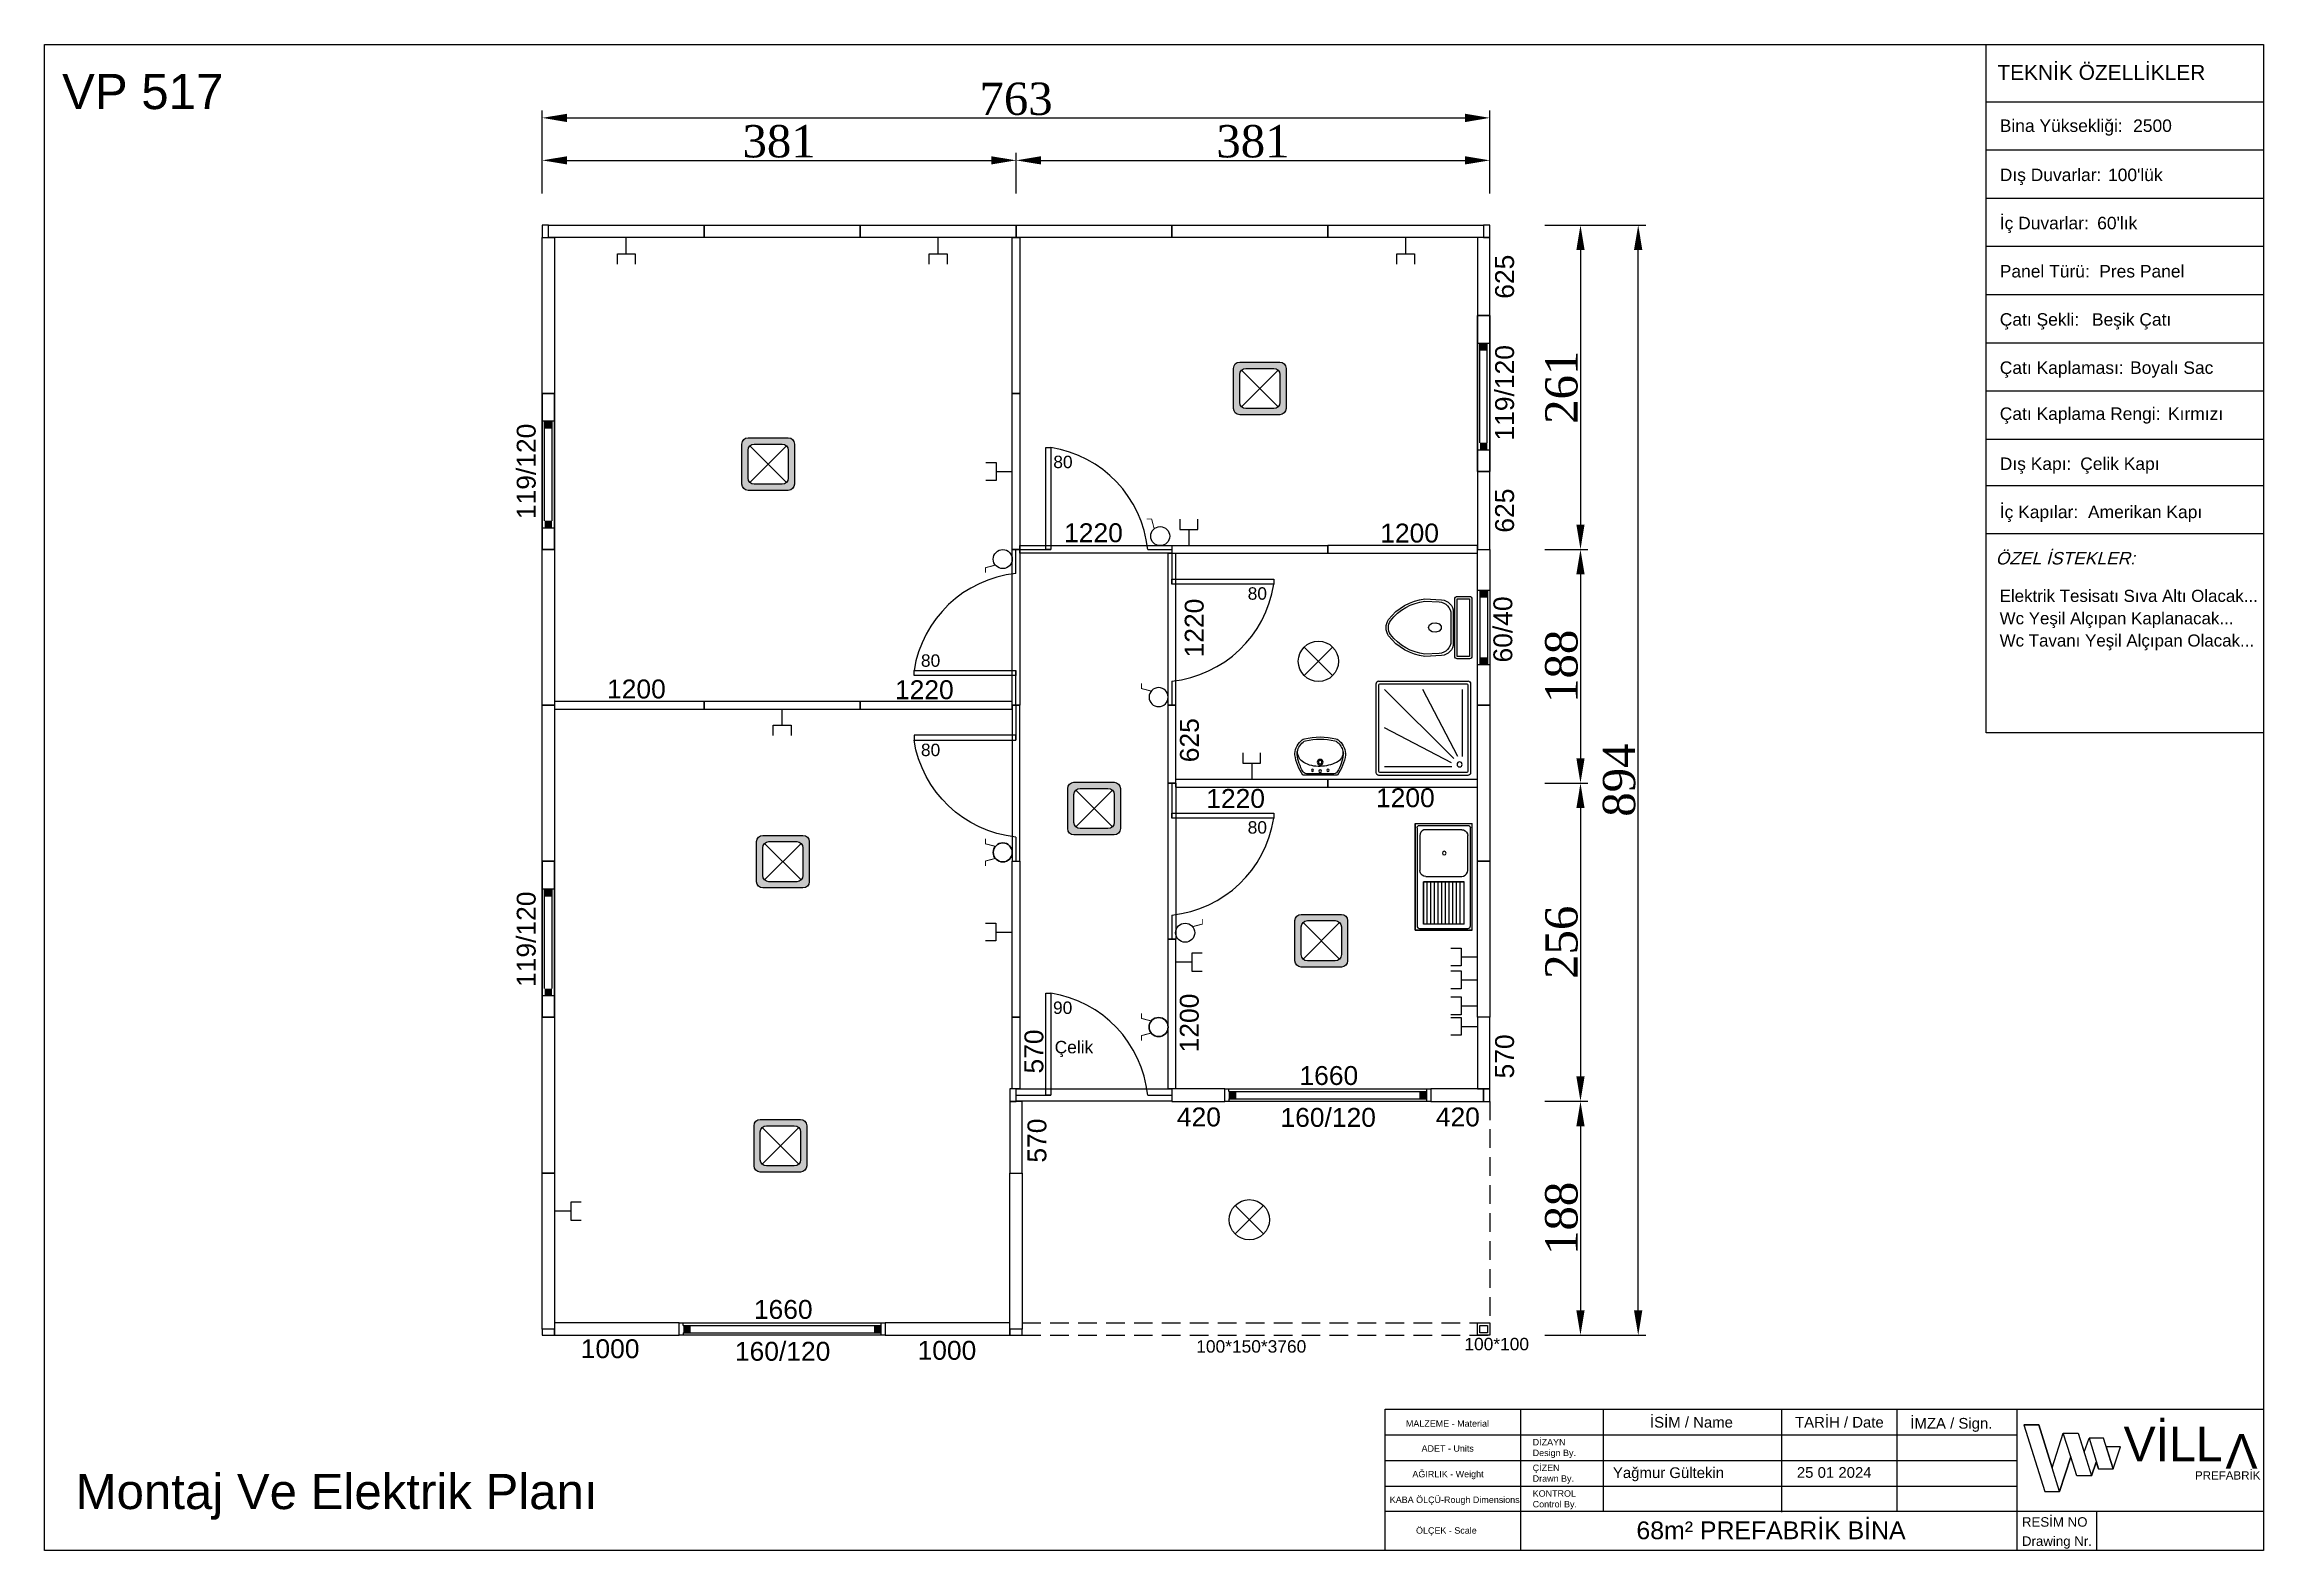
# Model space of a CAD drawing. Header units: millimetres. Extents: x 204298 to 220821, y -217696 to -203281.
# Drawn here: x 208136 to 209923, y -204591 to -203379 of the extents above; entities that cross this region are included whole.
import ezdxf
from ezdxf.enums import TextEntityAlignment as Align

# ---------------------------------------------------------------- set-up
doc = ezdxf.new("R2010")
doc.units = ezdxf.units.MM
doc.header["$MEASUREMENT"] = 0
doc.linetypes.add('DASHED', pattern=[0.75, 0.5, -0.25])
for name, color, linetype in [('1', 250, 'Continuous'), ('Block1', 255, 'Continuous'), ('DUVAR', 7, 'Continuous'), ('KAPI-PEN', 3, 'Continuous'), ('OLCU', 2, 'Continuous'), ('PANO', 11, 'Continuous'), ('TEFRIS', 4, 'Continuous')]:
    doc.layers.add(name, color=color, linetype=linetype)
doc.styles.add('133', font='times.ttf')
doc.styles.get("Standard").update_dxf_attribs({"font": 'arial.ttf'})
doc.styles.add('YZ', font='arial.ttf', dxfattribs={"oblique": 15})
doc.dimstyles.new('MAKAS', dxfattribs={"dimscale": 20, "dimtxt": 1.3, "dimasz": 1, "dimexe": 0.3, "dimexo": 0.3, "dimgap": 0.1, "dimtad": 1, "dimrnd": 1, "dimzin": 12, "dimdsep": 46, "dimlunit": 6, "dimtxsty": '133', "dimcen": 0.8, "dimdle": 0.0005, "dimclrd": 4, "dimclre": 6, "dimclrt": 2, "dimazin": 3, "dimtfac": 1, "dimtmove": 0, "dimatfit": 2, "dimldrblk": 'DOTSMALL', "dimfxl": 0, "dimtolj": 1, "dimtzin": 0, "dimarcsym": 0})

msp = doc.modelspace()

# ---------------------------------------------------------------- texts
at = {"linetype": 'Continuous', "lineweight": 25}
for s, height, p in [('VP 517', 28.3356, (208150.207, -203431.157)), ('Montaj Ve Elektrik Planı', 28.33561, (208161.147, -204557.871))]:
    msp.add_text(s, height=height, dxfattribs=at).set_placement(p)
at = {"attachment_point": 1}
for s, insert, char_height in [('{\\f@Arial Unicode MS|b0|i0|c162|p34;VİLL}', (209809.989, -204491.634), 27.72), ('{\\f@Arial Unicode MS|b0|i0|c162|p34;PREFABRİK}', (209867.451, -204527.437), 6.6528)]:
    msp.add_mtext_dynamic_manual_height_columns(s, width=1137.80697, gutter_width=12.5, heights=[297.917], dxfattribs=dict(at, insert=insert, char_height=char_height))
at = {"insert": (209917.825, -204525.285), "char_height": 27.72, "attachment_point": 1, "rotation": 180}
msp.add_mtext_dynamic_manual_height_columns('{\\f@Arial Unicode MS|b0|i0|c162|p34;V}', width=1137.80697, gutter_width=12.5, heights=[297.917], dxfattribs=at)
at = {"layer": '1', "color": 4, "lineweight": 25}
msp.add_text('TEKNİK ÖZELLİKLER', height=12.0454, dxfattribs=at).set_placement((209708.351, -203407.613))
at = {"layer": '1', "color": 0, "lineweight": 25}
for s, height, p in [('Bina Yüksekliği:', 10.03784, (209710.289, -203449.511)), ('2500', 10.0378, (209817.648, -203449.511)), ('Dış Duvarlar:  ', 10.03784, (209710.289, -203489.074)), ('Dış Duvarlar:  ', 10.03784, (209710.289, -203489.074)), ("100'lük ", 10.0378, (209797.432, -203489.074)), ('İç Duvarlar:  ', 10.03784, (209710.289, -203527.87)), ("60'lık", 10.0378, (209788.718, -203527.87)), ('Panel Türü: ', 10.03784, (209710.289, -203566.666)), ('Pres Panel', 10.0378, (209790.367, -203566.666)), ('Çatı Şekli:  ', 10.03784, (209710.289, -203605.461)), ('Beşik Çatı', 10.0378, (209784.479, -203605.461)), ('Çatı Kaplaması:  ', 10.03784, (209710.289, -203644.257)), ('Boyalı Sac', 10.0378, (209815.212, -203644.257)), ('Çatı Kaplama Rengi:  ', 10.03784, (209710.289, -203681.28)), ('Kırmızı', 10.0378, (209845.749, -203681.28)), ('Dış Kapı:  ', 10.03784, (209710.289, -203721.555)), ('Çelik Kapı', 10.0378, (209775.05, -203721.555)), ('İç Kapılar:  ', 10.03784, (209710.289, -203760.351)), ('Amerikan Kapı', 10.03784, (209781.322, -203760.351)), ('1220', 15.2174, (208956.97, -203779.725)), ('1200', 15.2174, (209211.48, -203779.97)), ('Elektrik Tesisatı Sıva Altı Olacak...', 9.7367, (209710.19, -203827.767)), ('Wc Yeşil Alçıpan Kaplanacak...', 9.7367, (209710.19, -203845.797)), ('Wc Tavanı Yeşil Alçıpan Olacak...', 9.7367, (209710.19, -203863.687)), ('1200', 15.2174, (208588.98, -203905.47)), ('1220', 15.2174, (208820.797, -203906.046)), ('1220', 15.2174, (209071.399, -203993.555)), ('1200', 15.2174, (209208.081, -203992.979)), ('1660', 15.2174, (209146.441, -204216.542)), ('420', 15.2174, (209047.743, -204249.909)), ('160/120', 15.2174, (209131.166, -204250.234)), ('420', 15.2174, (209256.243, -204249.909)), ('1660', 15.2174, (208707.191, -204404.792)), ('1000', 15.2174, (208567.809, -204436.404)), ('160/120', 15.2174, (208691.916, -204438.484)), ('1000', 15.2174, (208838.974, -204437.719)), ('MALZEME - Material', 5.16141, (209232.136, -204491.576)), ('İSİM / Name', 8.60235, (209428.675, -204492.272)), ('TARİH / Date', 8.60235, (209545.421, -204492.264)), ('İMZA / Sign.', 8.60235, (209638.239, -204493.132)), ('ADET - Units', 5.16141, (209244.765, -204511.643)), ('DİZAYN', 5.1614, (209334.227, -204506.612)), ('AĞIRLIK - Weight', 5.16141, (209237.387, -204532.289)), ('ÇİZEN', 5.1614, (209334.227, -204527.258)), ('Design By.', 5.1614, (209334.227, -204515.215)), ('Yağmur Gültekin', 8.60235, (209398.828, -204532.885)), ('Drawn By.', 5.1614, (209334.227, -204535.86)), ('KONTROL', 5.1614, (209334.227, -204547.904)), ('KABA ÖLÇÜ-Rough Dimensions', 5.16141, (209219.153, -204552.935)), ('Control By.', 5.16141, (209334.227, -204556.506)), ('RESİM NO', 7.6465, (209728.118, -204572.061)), ('ÖLÇEK - Scale', 5.16141, (209240.302, -204577.662)), ('Drawing Nr.', 7.64653, (209728.118, -204587.46))]:
    msp.add_text(s, height=height, dxfattribs=at).set_placement(p)
for s, p in [('625', (209319.185, -203583.781)), ('119/120', (209319.199, -203697.901)), ('119/120', (208531.502, -203761.169)), ('625', (209319.185, -203772.031)), ('1220', (209069.305, -203872.455)), ('60/40', (209317.798, -203876.524)), ('625', (209065.454, -203956.811)), ('119/120', (208531.502, -204137.669)), ('1200', (209065.33, -204190.313)), ('570', (208940.244, -204207.325)), ('570', (209319.185, -204211.281)), ('570', (208942.685, -204279.031))]:
    msp.add_text(s, height=15.2174, rotation=90, dxfattribs=at).set_placement(p)
at = {"layer": '1', "color": 0, "lineweight": 25, "style": 'YZ', "oblique": 15}
msp.add_text('ÖZEL İSTEKLER:', height=10.03784, dxfattribs=at).set_placement((209706.98, -203797.638))
at = {"layer": '1', "color": 0, "lineweight": 25}
msp.add_text('25 01 2024', height=8.6024, dxfattribs=at).set_placement((209607.052, -204532.7), align=Align.RIGHT)
msp.add_text('68m² PREFABRİK BİNA', height=14.31952, dxfattribs=at).set_placement((209526.105, -204582.115), align=Align.CENTER)
at = {"layer": 'Block1', "color": 0, "linetype": 'Continuous'}
for s, p in [('80', (208948.266, -203720.106)), ('80', (209104.767, -203825.99)), ('80', (208841.701, -203879.971)), ('80', (208841.701, -203951.876)), ('80', (209104.767, -204014.24)), ('90', (208948.035, -204159.374)), ('Çelik', (208949.364, -204191.053))]:
    msp.add_text(s, height=10, dxfattribs=at).set_placement(p)
at = {"layer": 'Block1', "linetype": 'Continuous', "char_height": 10, "width": 30.9087, "attachment_point": 1}
for s, insert in [('{\\C0;100*100}', (209279.236, -204420.065)), ('{\\C0;100*150*3760}', (209063.363, -204421.963))]:
    msp.add_mtext(s, dxfattribs=dict(at, insert=insert))

# ---------------------------------------------------------------- blocks, each defined once
blk = doc.blocks.new('110')
blk.add_lwpolyline([(74265.2, -40100.5), (74265.2, -40226), (74275.2, -40226), (74275.2, -40100.5)], close=True)
blk = doc.blocks.new('jyt')
at = {"layer": 'PANO', "color": 1}
for p, q in [((-19934.2, -6827.4), (-19934.2, -6747.4)), ((-19928.2, -6827.4), (-19928.2, -6747.4))]:
    blk.add_line(p, q, dxfattribs=at)
for points in [[(-19926.2, -6747.4), (-19936.2, -6747.4)], [(-19926.2, -6833.4), (-19936.2, -6833.4)]]:
    blk.add_lwpolyline(points, dxfattribs=at)
for points in [[(-19928.2, -6747.4), (-19928.2, -6753.4), (-19934.2, -6747.4), (-19934.2, -6753.4)], [(-19928.2, -6833.4), (-19928.2, -6827.4), (-19934.2, -6833.4), (-19934.2, -6827.4)]]:
    blk.add_solid(points, dxfattribs=at)
blk = doc.blocks.new('jsrfg')
at = {"layer": 'PANO', "color": 1}
for p, q in [((-19485.5, -7182.8), (-19485.5, -7242.8)), ((-19479.5, -7182.8), (-19479.5, -7242.8))]:
    blk.add_line(p, q, dxfattribs=at)
for points in [[(-19487.5, -7182.8), (-19477.5, -7182.8)], [(-19487.5, -7242.8), (-19477.5, -7242.8)]]:
    blk.add_lwpolyline(points, dxfattribs=at)
for points in [[(-19485.5, -7182.8), (-19485.5, -7188.8), (-19479.5, -7182.8), (-19479.5, -7188.8)], [(-19485.5, -7242.8), (-19485.5, -7236.8), (-19479.5, -7242.8), (-19479.5, -7236.8)]]:
    blk.add_solid(points, dxfattribs=at)
blk = doc.blocks.new('113')
for points in [[(74265.2, -40728), (74265.2, -40853.5), (74275.2, -40853.5), (74275.2, -40728)], [(74265.2, -40728), (74265.2, -40853.5), (74275.2, -40853.5), (74275.2, -40728)], [(74275.2, -40853.5), (74275.2, -40728), (74265.2, -40728), (74265.2, -40853.5)]]:
    blk.add_lwpolyline(points, close=True)
at = {"layer": 'KAPI-PEN'}
for points in [[(74270.2, -40728), (74270.2, -40756)], [(74270.2, -40834), (74270.2, -40853.5)]]:
    blk.add_lwpolyline(points, dxfattribs=at)
blk.add_lwpolyline([(74270.2, -40834, -0.341049), (74188.2, -40756), (74270.2, -40756), (74270.2, -40752), (74188.2, -40752), (74188.2, -40756)], format="xyb", dxfattribs=at)
blk = doc.blocks.new('gfj')
at = {"layer": 'Block1', "color": 1}
for p, q in [((-3418.2, -20535), (-3418.2, -20533)), ((-3418.2, -20541), (-3418.2, -20543))]:
    blk.add_line(p, q, dxfattribs=at)
at = {"layer": 'PANO', "color": 1}
for p, q in [((-3418.2, -20535), (-3258.7, -20535)), ((-3418.2, -20541), (-3258.7, -20541))]:
    blk.add_line(p, q, dxfattribs=at)
blk.add_lwpolyline([(-3258.7, -20543), (-3258.7, -20533)], dxfattribs=at)
for points in [[(-3418.2, -20541), (-3412.2, -20541), (-3418.2, -20535), (-3412.2, -20535)], [(-3258.7, -20541), (-3264.7, -20541), (-3258.7, -20535), (-3264.7, -20535)]]:
    blk.add_solid(points, dxfattribs=at)
blk = doc.blocks.new('D')
blk.add_lwpolyline([(69161.3, -39614.6), (69286.8, -39614.6), (69286.8, -39608.6), (69161.3, -39608.6)], close=True)
blk = doc.blocks.new('KAPI')
for points in [[(68907.3, -39991.1), (68907.3, -40116.6), (68913.3, -40116.6), (68913.3, -39991.1)], [(68907.3, -39991.1), (68907.3, -40116.6), (68913.3, -40116.6), (68913.3, -39991.1)], [(68913.3, -40116.6), (68913.3, -39991.1), (68907.3, -39991.1), (68907.3, -40116.6)]]:
    blk.add_lwpolyline(points, close=True)
at = {"layer": 'KAPI-PEN'}
for points in [[(68910.3, -39991.1), (68910.3, -40019.1)], [(68910.3, -40097.1), (68910.3, -40116.6)]]:
    blk.add_lwpolyline(points, dxfattribs=at)
blk.add_lwpolyline([(68910.3, -40097.1, -0.341049), (68828.3, -40019.1), (68910.3, -40019.1), (68910.3, -40015.1), (68828.3, -40015.1), (68828.3, -40019.1)], format="xyb", dxfattribs=at)
blk = doc.blocks.new('EVYE')
at = {"layer": 'TEFRIS'}
for p, q in [((-45.2, 24.7), (40.8, 24.7)), ((-45.2, 24.7), (-45.2, -21.3)), ((-41.7, 23.2), (37.3, 23.2)), ((-35.4, 21, -1.5), (-7.4, 21, -1.5)), ((35.8, 18.1, -1.7), (1.9, 18.1, -1.7)), ((1.9, 18.1, -1.7), (1.9, -14.6, -1.7)), ((35.8, -14.6, -1.7), (35.8, 18.1, -1.7)), ((40.8, 24.7), (40.8, -21.3)), ((-40.2, -12.8, -1.5), (-40.2, 16.2, -1.5)), ((35.8, 15.1, -1.7), (1.9, 15.1, -1.7)), ((35.8, 12.2, -1.7), (1.9, 12.2, -1.7)), ((35.8, 9.2, -1.7), (1.9, 9.2, -1.7)), ((35.8, 6.2, -1.7), (1.9, 6.2, -1.7)), ((35.8, 3.2, -1.7), (1.9, 3.2, -1.7)), ((35.8, 0.3, -1.7), (1.9, 0.3, -1.7)), ((35.8, -2.7, -1.7), (1.9, -2.7, -1.7)), ((35.8, -5.7, -1.7), (1.9, -5.7, -1.7)), ((35.8, -8.6, -1.7), (1.9, -8.6, -1.7)), ((35.8, -11.6, -1.7), (1.9, -11.6, -1.7)), ((35.8, -14.6, -1.7), (1.9, -14.6, -1.7)), ((40.8, -21.3), (-45.2, -21.3)), ((37.3, -19.8), (-41.8, -19.8))]:
    blk.add_line(p, q, dxfattribs=at)
blk.add_circle((-21.4, 1.3, -4.5), 1.49, dxfattribs=at)
for points, invisible_edges in [([(-35.4, 21, -1.5), (-80.6, 20.6, -1.5), (-36.9, 20.8, -1.5)], 3), ([(-36.9, 20.8, -1.5), (-80.6, 20.6, -1.5), (-38.2, 20.1, -1.5)], 3), ([(-38.2, -16.7, -1.5), (-79.5, 21.7, -1.5), (-39.3, -15.6, -1.5)], 3), ([(-39.3, -15.6, -1.5), (-79.5, 21.7, -1.5), (-40, -14.3, -1.5)], 3), ([(-40, -14.3, -1.5), (-79.5, 21.7, -1.5), (-40.2, -12.8, -1.5)], 3), ([(-38.2, 20.1, -1.5), (-79.5, -18.3, -1.5), (-39.3, 19, -1.5)], 3), ([(-39.3, 19, -1.5), (-79.5, -18.3, -1.5), (-40, 17.7, -1.5)], 3), ([(37.3, 23.2), (40.8, 24.7), (-45.2, 24.7)], 13), ([(37.3, 23.2), (-45.2, 24.7), (37.3, 23.2)], 3), ([(-45.2, 24.7), (-41.7, 23.2), (37.3, 23.2)], 13), ([(-43.6, 22), (-45.2, 24.7), (-43.1, 22.6)], 3), ([(-43.7, -17.8), (-45.2, 24.7), (-43.7, 21.2)], 3), ([(-43.1, 22.6), (-45.2, 24.7), (-42.5, 23)], 3), ([(-42.5, 23), (-45.2, 24.7), (-41.8, 23.2)], 3), ([(-43.7, 21.2), (-45.2, 24.7), (-43.7, 21.2)], 3), ([(-43.7, 21.2), (-45.2, 24.7), (-43.6, 22)], 3), ([(-43.7, -17.8), (-45.2, 24.7), (-43.7, -17.8)], 3), ([(-41.8, 23.2), (40.8, 24.7), (-41.7, 23.2)], 3), ([(-7.4, 21, -1.5), (37.8, 20.6, -1.5), (-5.9, 20.8, -1.5)], 3), ([(-5.9, 20.8, -1.5), (37.8, 20.6, -1.5), (-4.6, 20.1, -1.5)], 3), ([(-4.6, -16.7, -1.5), (36.7, 21.7, -1.5), (-3.5, -15.6, -1.5)], 3), ([(-4.6, 20.1, -1.5), (36.7, -18.3, -1.5), (-3.5, 19, -1.5)], 3), ([(-3.5, -15.6, -1.5), (36.7, 21.7, -1.5), (-2.9, -14.3, -1.5)], 3), ([(-3.5, 19, -1.5), (36.7, -18.3, -1.5), (-2.9, 17.7, -1.5)], 3), ([(-2.9, -14.3, -1.5), (36.7, 21.7, -1.5), (-2.6, -12.8, -1.5)], 3), ([(-2.6, -12.8, -1.5), (36.7, 21.7, -1.5), (-2.6, 16.2, -1.5)], 3), ([(1.9, -14.6, -1.7), (1.9, 18.1, -1.7), (35.8, 18.1, -1.7)], 12), ([(38.1, 23), (40.8, 24.7), (37.3, 23.2)], 3), ([(38.7, 22.6), (40.8, 24.7), (38.1, 23)], 3), ([(39.1, 22), (40.8, 24.7), (38.7, 22.6)], 3), ([(39.3, 21.2), (40.8, 24.7), (39.1, 22)], 3), ([(39.3, -17.8), (40.8, -21.3), (40.8, 24.7)], 13), ([(39.3, -17.8), (40.8, 24.7), (39.3, -17.8)], 3), ([(39.3, -17.8), (40.8, 24.7), (39.3, 21.2)], 3), ([(39.3, 21.2), (40.8, 24.7), (39.3, 21.2)], 3), ([(-40, 17.7, -1.5), (-79.5, -18.3, -1.5), (-40.2, 16.2, -1.5)], 3), ([(-2.9, 17.7, -1.5), (36.7, -18.3, -1.5), (-2.6, 16.2, -1.5)], 3), ([(-36.9, -17.4, -1.5), (-80.6, -17.2, -1.5), (-38.2, -16.7, -1.5)], 3), ([(-35.4, -17.6, -1.5), (-80.6, -17.2, -1.5), (-36.9, -17.4, -1.5)], 3), ([(-43.6, -18.6), (-45.2, -21.3), (-43.7, -17.8)], 3), ([(-35.4, -17.6, -1.5), (37.7, -17.6, -1.5), (-7.4, -17.6, -1.5)], 3), ([(-7.4, -17.6, -1.5), (37.8, -17.2, -1.5), (-5.9, -17.4, -1.5)], 3), ([(-5.9, -17.4, -1.5), (37.8, -17.2, -1.5), (-4.6, -16.7, -1.5)], 3), ([(39.1, -18.6), (40.8, -21.3), (39.3, -17.8)], 3), ([(-43.1, -19.2), (-45.2, -21.3), (-43.6, -18.6)], 3), ([(-42.5, -19.6), (-45.2, -21.3), (-43.1, -19.2)], 3), ([(-41.8, -19.8), (-45.2, -21.3), (-42.5, -19.6)], 3), ([(-41.7, -19.8), (-45.2, -21.3), (-41.8, -19.8)], 3), ([(37.3, -19.8), (40.8, -21.3), (38.1, -19.6)], 3), ([(37.3, -19.8), (40.8, -21.3), (37.3, -19.8)], 3), ([(38.1, -19.6), (40.8, -21.3), (38.7, -19.2)], 3), ([(38.7, -19.2), (40.8, -21.3), (39.1, -18.6)], 3)]:
    blk.add_3dface(points, dxfattribs=dict(at, invisible_edges=invisible_edges))
blk = doc.blocks.new('DUS')
at = {"layer": 'TEFRIS'}
for p, q in [((-1.6, 0.7), (-73.1, 0.7)), ((-75.3, -1.6), (-75.3, -73.1)), ((-73.1, -2.4), (-73.1, -72.3)), ((-2.4, -1.6), (-72.3, -1.6)), ((-14.5, -6.2), (-68.5, -6.2)), ((-14.6, -9.6), (-68.5, -37.7)), ((-12.9, -12.9), (-68.5, -68.5)), ((-9.6, -14.6), (-37.7, -68.5)), ((-6.2, -68.5), (-6.2, -14.5)), ((-1.6, -72.3), (-1.6, -2.4)), ((0.7, -73.1), (0.7, -1.6)), ((-73.1, -75.3), (-1.6, -75.3)), ((-72.3, -73.1), (-2.4, -73.1))]:
    blk.add_line(p, q, dxfattribs=at)
blk.add_circle((-8.2, -8.2), 2.03, dxfattribs=at)
for centre, radius, start, end in [((-73.1, -1.6), 2.28, 90, 180), ((-1.6, -1.6), 2.28, 0, 90), ((-72.3, -2.4), 0.76, 90, 180), ((-2.4, -2.4), 0.76, 360, 90), ((-73.1, -73.1), 2.28, 180, 270), ((-72.3, -72.3), 0.76, 180, 270), ((-2.4, -72.3), 0.76, 270, 0), ((-1.6, -73.1), 2.28, 270, 360)]:
    blk.add_arc(centre, radius, start, end, dxfattribs=at)
blk = doc.blocks.new('KLOZET')
at = {"layer": 'TEFRIS'}
for p, q in [((-15, 12.4), (-13.8, 12.4)), ((-15, -12.4), (-13.8, -12.4))]:
    blk.add_line(p, q, dxfattribs=at)
for points in [[(-67.2, -6.6, 0.199825), (-37.9, -23.2), (-24.4, -22.4, 0.397632), (-15, -12.4), (-15, 12.4, 0.397632), (-24.4, 22.4), (-37.9, 23.2, 0.199825), (-67.2, 6.6, 0.284389)], [(-37.8, -21.3), (-26.4, -20.7, 0.398989), (-16.9, -10.7), (-16.9, 10.7, 0.398989), (-26.4, 20.7), (-37.8, 21.3, 0.197715), (-65.7, 5.6, 0.284389), (-65.7, -5.6, 0.197715)], [(-2, -25.1, 0.414214), (0, -23.1), (0, 23.1, 0.414214), (-2, 25.1), (-11.8, 25.1, 0.414214), (-13.8, 23.1), (-13.8, -23.1, 0.414214), (-11.8, -25.1)]]:
    blk.add_lwpolyline(points, format="xyb", close=True, dxfattribs=at)
blk.add_lwpolyline([(-11.9, -23.2), (-1.9, -23.2), (-1.9, 23.2), (-11.9, 23.2)], close=True, dxfattribs=at)
at = {"layer": 'TEFRIS', "linetype": 'Continuous'}
blk.add_polyline3d([(-35, -0.1, 0), (-34.2, -2.2, 0), (-32, -3.6, 0), (-29.1, -3.9, 0), (-26.5, -3, 0), (-24.9, -1.2, 0), (-24.9, 0.9, 0), (-26.5, 2.7, 0), (-29.1, 3.6, 0), (-32, 3.3, 0), (-34.2, 1.9, 0), (-35, -0.1, 0)], dxfattribs=at)
blk = doc.blocks.new('LAVABO')
at = {"layer": 'TEFRIS'}
for points in [[(13.9, 0, 0.112842), (20.4, 16.5, 0.051406), (20.4, 17.4, 0.218961), (14.4, 28.5, 0.113197), (12.7, 29.3, 0.122001), (-12.7, 29.3, 0.113197), (-14.4, 28.5, 0.218961), (-20.4, 17.4, 0.051406), (-20.4, 16.5, 0.112842), (-13.9, 0)], [(10, 1.2, 0.248162), (13.8, 2.8, 0.097547), (18.6, 16.6, 0.057084), (18.6, 17.5, 0.205938), (13.7, 26.7, 0.12541), (11.8, 27.7, 0.11725), (-11.8, 27.7, 0.12541), (-13.7, 26.7, 0.174088), (-18.3, 19.3, 0.114282), (-18.6, 16.6, 0.097547), (-13.8, 2.8, 0.248162), (-10, 1.2)]]:
    blk.add_lwpolyline(points, format="xyb", close=True, dxfattribs=at)
blk.add_lwpolyline([(-18.3, 19.3, 0.321438), (-13.2, 10.3, 0.098457), (0, 7.1, 0.139763), (13.2, 10.3, 0.277065), (18.3, 19.3)], format="xyb", dxfattribs=at)
for centre, radius in [((-6.2, 4), 0.923), ((0, 10.5), 2.31), ((0, 10.5), 1.42), ((0, 3.2), 1.08), ((6.2, 4), 0.923)]:
    blk.add_circle(centre, radius, dxfattribs=at)
blk = doc.blocks.new('GLOP')
at = {"layer": 'DUVAR', "color": 1}
for p, q in [((11.4, -11.4), (-11.4, 11.4)), ((11.4, 11.4), (-11.4, -11.4))]:
    blk.add_line(p, q, dxfattribs=at)
blk.add_circle((0, 0), 16.2, dxfattribs=at)
blk = doc.blocks.new('ANAHTAR')
at = {"layer": 'OLCU', "color": 20, "const_width": 0.735}
blk.add_lwpolyline([(-6.1, -4.9), (-13.8, -6.9), (-13.8, -11)], dxfattribs=at)
at = {"layer": 'OLCU', "color": 20}
blk.add_circle((0, 0), 7.67, dxfattribs=at)
blk = doc.blocks.new('TELPRIZ')
at = {"layer": 'DUVAR', "color": 1}
for p, q in [((-7.2, 21.4), (-7.2, 13.1)), ((7.2, 13.1), (7.2, 21.4)), ((-7.2, 13.1), (7.2, 13.1)), ((0, 13.1), (0, 0))]:
    blk.add_line(p, q, dxfattribs=at)
blk = doc.blocks.new('*D7187')
at = {"layer": 'Defpoints', "color": 0}
for p in [(208918.3, -203472.4), (208536.8, -203505.2), (208918.3, -203505.2)]:
    blk.add_point(p, dxfattribs=at)
at = {"layer": 'DUVAR', "color": 6, "lineweight": -2}
for p, q in [((208536.8, -203499.2), (208536.8, -203466.4)), ((208918.3, -203499.2), (208918.3, -203466.4))]:
    blk.add_line(p, q, dxfattribs=at)
at = {"layer": 'DUVAR', "color": 4, "lineweight": -2}
blk.add_line((208556.8, -203472.4), (208898.3, -203472.4), dxfattribs=at)
at = {"layer": 'DUVAR', "color": 4}
for points in [[(208556.8, -203469.1), (208556.8, -203475.7), (208536.8, -203472.4)], [(208898.3, -203475.7), (208898.3, -203469.1), (208918.3, -203472.4)]]:
    blk.add_solid(points, dxfattribs=at)
at = {"layer": 'DUVAR', "color": 2, "insert": (208727.5, -203457.2), "char_height": 26, "attachment_point": 5, "style": '133'}
blk.add_mtext('\\A1;381', dxfattribs=at)
blk = doc.blocks.new('_DotSmall')
at = {"color": 0, "linetype": 'ByBlock', "const_width": 0.5}
blk.add_lwpolyline([(-0.0625, 0, 1), (0.0625, 0, 1)], format="xyb", close=True, dxfattribs=at)
blk = doc.blocks.new('*D7188')
at = {"layer": 'Defpoints', "color": 0}
for p in [(209299.8, -203472.4), (208918.3, -203505.2), (209299.8, -203505.2)]:
    blk.add_point(p, dxfattribs=at)
at = {"layer": 'DUVAR', "color": 6, "lineweight": -2}
for p, q in [((208918.3, -203499.2), (208918.3, -203466.4)), ((209299.8, -203499.2), (209299.8, -203466.4))]:
    blk.add_line(p, q, dxfattribs=at)
at = {"layer": 'DUVAR', "color": 4, "lineweight": -2}
blk.add_line((208938.3, -203472.4), (209279.8, -203472.4), dxfattribs=at)
at = {"layer": 'DUVAR', "color": 4}
for points in [[(208938.3, -203469.1), (208938.3, -203475.7), (208918.3, -203472.4)], [(209279.8, -203475.7), (209279.8, -203469.1), (209299.8, -203472.4)]]:
    blk.add_solid(points, dxfattribs=at)
at = {"layer": 'DUVAR', "color": 2, "insert": (209109, -203457.2), "char_height": 26, "attachment_point": 5, "style": '133'}
blk.add_mtext('\\A1;381', dxfattribs=at)
blk = doc.blocks.new('*D7189')
at = {"layer": 'Defpoints', "color": 0}
for p in [(209299.8, -203438.2), (208536.8, -203472.4), (209299.8, -203472.4)]:
    blk.add_point(p, dxfattribs=at)
at = {"layer": 'DUVAR', "color": 6, "lineweight": -2}
for p, q in [((208536.8, -203466.4), (208536.8, -203432.2)), ((209299.8, -203466.4), (209299.8, -203432.2))]:
    blk.add_line(p, q, dxfattribs=at)
at = {"layer": 'DUVAR', "color": 4, "lineweight": -2}
blk.add_line((208556.8, -203438.2), (209279.8, -203438.2), dxfattribs=at)
at = {"layer": 'DUVAR', "color": 4}
for points in [[(208556.8, -203434.9), (208556.8, -203441.6), (208536.8, -203438.2)], [(209279.8, -203441.6), (209279.8, -203434.9), (209299.8, -203438.2)]]:
    blk.add_solid(points, dxfattribs=at)
at = {"layer": 'DUVAR', "color": 2, "insert": (208918.3, -203423), "char_height": 26, "attachment_point": 5, "style": '133'}
blk.add_mtext('\\A1;763', dxfattribs=at)
blk = doc.blocks.new('*D7190')
at = {"layer": 'Defpoints', "color": 0}
for p in [(209337.9, -203524.5), (209337.9, -203785.5), (209372.7, -203785.5)]:
    blk.add_point(p, dxfattribs=at)
at = {"layer": 'DUVAR', "color": 6, "lineweight": -2}
for p, q in [((209343.9, -203524.5), (209378.7, -203524.5)), ((209343.9, -203785.5), (209378.7, -203785.5))]:
    blk.add_line(p, q, dxfattribs=at)
at = {"layer": 'DUVAR', "color": 4, "lineweight": -2}
blk.add_line((209372.7, -203544.5), (209372.7, -203765.5), dxfattribs=at)
at = {"layer": 'DUVAR', "color": 4}
for points in [[(209376, -203544.5), (209369.4, -203544.5), (209372.7, -203524.5)], [(209369.4, -203765.5), (209376, -203765.5), (209372.7, -203785.5)]]:
    blk.add_solid(points, dxfattribs=at)
at = {"layer": 'DUVAR', "color": 2, "insert": (209357.5, -203655), "char_height": 26, "attachment_point": 5, "rotation": 90, "style": '133'}
blk.add_mtext('\\A1;261', dxfattribs=at)
blk = doc.blocks.new('*D7191')
at = {"layer": 'Defpoints', "color": 0}
for p in [(209337.9, -203785.5), (209337.9, -203973.7), (209372.7, -203973.7)]:
    blk.add_point(p, dxfattribs=at)
at = {"layer": 'DUVAR', "color": 6, "lineweight": -2}
for p, q in [((209343.9, -203785.5), (209378.7, -203785.5)), ((209343.9, -203973.7), (209378.7, -203973.7))]:
    blk.add_line(p, q, dxfattribs=at)
at = {"layer": 'DUVAR', "color": 4, "lineweight": -2}
blk.add_line((209372.7, -203805.5), (209372.7, -203953.7), dxfattribs=at)
at = {"layer": 'DUVAR', "color": 4}
for points in [[(209376, -203805.5), (209369.4, -203805.5), (209372.7, -203785.5)], [(209369.4, -203953.7), (209376, -203953.7), (209372.7, -203973.7)]]:
    blk.add_solid(points, dxfattribs=at)
at = {"layer": 'DUVAR', "color": 2, "insert": (209357.5, -203879.6), "char_height": 26, "attachment_point": 5, "rotation": 90, "style": '133'}
blk.add_mtext('\\A1;188', dxfattribs=at)
blk = doc.blocks.new('*D7192')
at = {"layer": 'Defpoints', "color": 0}
for p in [(209337.9, -203973.7), (209337.9, -204229.7), (209372.7, -204229.7)]:
    blk.add_point(p, dxfattribs=at)
at = {"layer": 'DUVAR', "color": 6, "lineweight": -2}
for p, q in [((209343.9, -203973.7), (209378.7, -203973.7)), ((209343.9, -204229.7), (209378.7, -204229.7))]:
    blk.add_line(p, q, dxfattribs=at)
at = {"layer": 'DUVAR', "color": 4, "lineweight": -2}
blk.add_line((209372.7, -203993.7), (209372.7, -204209.7), dxfattribs=at)
at = {"layer": 'DUVAR', "color": 4}
for points in [[(209376, -203993.7), (209369.4, -203993.7), (209372.7, -203973.7)], [(209369.4, -204209.7), (209376, -204209.7), (209372.7, -204229.7)]]:
    blk.add_solid(points, dxfattribs=at)
at = {"layer": 'DUVAR', "color": 2, "insert": (209357.5, -204101.7), "char_height": 26, "attachment_point": 5, "rotation": 90, "style": '133'}
blk.add_mtext('\\A1;256', dxfattribs=at)
blk = doc.blocks.new('*D7193')
at = {"layer": 'Defpoints', "color": 0}
for p in [(209337.9, -204229.7), (209337.9, -204418), (209372.7, -204418)]:
    blk.add_point(p, dxfattribs=at)
at = {"layer": 'DUVAR', "color": 6, "lineweight": -2}
for p, q in [((209343.9, -204229.7), (209378.7, -204229.7)), ((209343.9, -204418), (209378.7, -204418))]:
    blk.add_line(p, q, dxfattribs=at)
at = {"layer": 'DUVAR', "color": 4, "lineweight": -2}
blk.add_line((209372.7, -204249.7), (209372.7, -204398), dxfattribs=at)
at = {"layer": 'DUVAR', "color": 4}
for points in [[(209376, -204249.7), (209369.4, -204249.7), (209372.7, -204229.7)], [(209369.4, -204398), (209376, -204398), (209372.7, -204418)]]:
    blk.add_solid(points, dxfattribs=at)
at = {"layer": 'DUVAR', "color": 2, "insert": (209357.5, -204323.9), "char_height": 26, "attachment_point": 5, "rotation": 90, "style": '133'}
blk.add_mtext('\\A1;188', dxfattribs=at)
blk = doc.blocks.new('*D7194')
at = {"layer": 'Defpoints', "color": 0}
for p in [(209372.7, -203524.5), (209419.2, -203524.5), (209372.7, -204418)]:
    blk.add_point(p, dxfattribs=at)
at = {"layer": 'DUVAR', "color": 6, "lineweight": -2}
for p, q in [((209378.7, -203524.5), (209425.2, -203524.5)), ((209378.7, -204418), (209425.2, -204418))]:
    blk.add_line(p, q, dxfattribs=at)
at = {"layer": 'DUVAR', "color": 4, "lineweight": -2}
blk.add_line((209419.2, -204398), (209419.2, -203544.5), dxfattribs=at)
at = {"layer": 'DUVAR', "color": 4}
for points in [[(209422.5, -203544.5), (209415.8, -203544.5), (209419.2, -203524.5)], [(209415.8, -204398), (209422.5, -204398), (209419.2, -204418)]]:
    blk.add_solid(points, dxfattribs=at)
at = {"layer": 'DUVAR', "color": 2, "insert": (209403.9, -203971.2), "char_height": 26, "attachment_point": 5, "rotation": 90, "style": '133'}
blk.add_mtext('\\A1;894', dxfattribs=at)

# ---------------------------------------------------------------- dimensions: what is measured, and where the dimension line sits
at = {"layer": 'DUVAR', "color": 1}
for p1, p2, distance, picture, middle in [((208536.752, -203472.413), (209299.752, -203472.413), 34.177, '*D7189', (208918.252, -203423.002)), ((208536.752, -203505.225), (208918.252, -203505.225), 32.812, '*D7187', (208727.502, -203457.218)), ((208918.252, -203505.225), (209299.752, -203505.225), 32.812, '*D7188', (209109.002, -203457.218)), ((209337.931, -203524.488), (209337.931, -203785.488), 34.76, '*D7190', (209357.495, -203654.988)), ((209372.69, -204417.988), (209372.69, -203524.488), -46.469, '*D7194', (209403.926, -203971.238)), ((209337.931, -203785.488), (209337.931, -203973.738), 34.76, '*D7191', (209357.495, -203879.613)), ((209337.931, -203973.738), (209337.931, -204229.738), 34.76, '*D7192', (209357.495, -204101.738)), ((209337.931, -204229.738), (209337.931, -204417.988), 34.76, '*D7193', (209357.495, -204323.863))]:
    dim = msp.add_aligned_dim(p1=p1, p2=p2, distance=distance, dimstyle='MAKAS', dxfattribs=at)
    dim.commit()
    dim.dimension.update_dxf_attribs({"geometry": picture, "text_midpoint": middle})

# ---------------------------------------------------------------- hatches: boundary and pattern name
at = {"layer": 'Block1'}
h = msp.add_hatch(color=0, dxfattribs=at)
edge = h.paths.add_edge_path()
edge.add_line((209098.355, -203634.813), (209130.715, -203634.813))
edge.add_arc((209130.715, -203639.813), 5, 0, 90, ccw=False)
edge.add_line((209135.715, -203639.813), (209135.715, -203672.173))
edge.add_arc((209130.715, -203672.173), 5, 270, 360, ccw=False)
edge.add_line((209130.715, -203677.173), (209098.355, -203677.173))
edge.add_arc((209098.355, -203672.173), 5, 180, 270, ccw=False)
edge.add_line((209093.355, -203672.173), (209093.355, -203639.813))
edge.add_arc((209098.355, -203639.813), 5, 90, 180, ccw=False)
edge = h.paths.add_edge_path(flags=16)
edge.add_line((209103.355, -203639.813), (209125.715, -203639.813))
edge.add_arc((209125.715, -203644.813), 5, 0, 90, ccw=False)
edge.add_line((209130.715, -203644.813), (209130.715, -203667.173))
edge.add_arc((209125.715, -203667.173), 5, 270, 360, ccw=False)
edge.add_line((209125.715, -203672.173), (209103.355, -203672.173))
edge.add_arc((209103.355, -203667.173), 5, 180, 270, ccw=False)
edge.add_line((209098.355, -203667.173), (209098.355, -203644.813))
edge.add_arc((209103.355, -203644.813), 5, 90, 180, ccw=False)
h = msp.add_hatch(color=0, dxfattribs=at)
edge = h.paths.add_edge_path()
edge.add_line((208702.522, -203695.71), (208734.882, -203695.71))
edge.add_arc((208734.882, -203700.71), 5, 0, 90, ccw=False)
edge.add_line((208739.882, -203700.71), (208739.882, -203733.07))
edge.add_arc((208734.882, -203733.07), 5, 270, 360, ccw=False)
edge.add_line((208734.882, -203738.07), (208702.522, -203738.07))
edge.add_arc((208702.522, -203733.07), 5, 180, 270, ccw=False)
edge.add_line((208697.522, -203733.07), (208697.522, -203700.71))
edge.add_arc((208702.522, -203700.71), 5, 90, 180, ccw=False)
edge = h.paths.add_edge_path(flags=16)
edge.add_line((208707.522, -203700.71), (208729.882, -203700.71))
edge.add_arc((208729.882, -203705.71), 5, 0, 90, ccw=False)
edge.add_line((208734.882, -203705.71), (208734.882, -203728.07))
edge.add_arc((208729.882, -203728.07), 5, 270, 360, ccw=False)
edge.add_line((208729.882, -203733.07), (208707.522, -203733.07))
edge.add_arc((208707.522, -203728.07), 5, 180, 270, ccw=False)
edge.add_line((208702.522, -203728.07), (208702.522, -203705.71))
edge.add_arc((208707.522, -203705.71), 5, 90, 180, ccw=False)
h = msp.add_hatch(color=0, dxfattribs=at)
edge = h.paths.add_edge_path()
edge.add_line((208964.908, -203972.89), (208997.267, -203972.89))
edge.add_arc((208997.267, -203977.89), 5, 0, 90, ccw=False)
edge.add_line((209002.267, -203977.89), (209002.267, -204010.25))
edge.add_arc((208997.267, -204010.25), 5, 270, 360, ccw=False)
edge.add_line((208997.267, -204015.25), (208964.908, -204015.25))
edge.add_arc((208964.908, -204010.25), 5, 180, 270, ccw=False)
edge.add_line((208959.908, -204010.25), (208959.908, -203977.89))
edge.add_arc((208964.908, -203977.89), 5, 90, 180, ccw=False)
edge = h.paths.add_edge_path(flags=16)
edge.add_line((208969.908, -203977.89), (208992.267, -203977.89))
edge.add_arc((208992.267, -203982.89), 5, 0, 90, ccw=False)
edge.add_line((208997.267, -203982.89), (208997.267, -204005.25))
edge.add_arc((208992.267, -204005.25), 5, 270, 360, ccw=False)
edge.add_line((208992.267, -204010.25), (208969.908, -204010.25))
edge.add_arc((208969.908, -204005.25), 5, 180, 270, ccw=False)
edge.add_line((208964.908, -204005.25), (208964.908, -203982.89))
edge.add_arc((208969.908, -203982.89), 5, 90, 180, ccw=False)
h = msp.add_hatch(color=0, dxfattribs=at)
edge = h.paths.add_edge_path()
edge.add_line((208714.359, -204015.642), (208746.718, -204015.642))
edge.add_arc((208746.718, -204020.642), 5, 0, 90, ccw=False)
edge.add_line((208751.718, -204020.642), (208751.718, -204053.002))
edge.add_arc((208746.718, -204053.002), 5, 270, 360, ccw=False)
edge.add_line((208746.718, -204058.002), (208714.359, -204058.002))
edge.add_arc((208714.359, -204053.002), 5, 180, 270, ccw=False)
edge.add_line((208709.359, -204053.002), (208709.359, -204020.642))
edge.add_arc((208714.359, -204020.642), 5, 90, 180, ccw=False)
edge = h.paths.add_edge_path(flags=16)
edge.add_line((208719.359, -204020.642), (208741.718, -204020.642))
edge.add_arc((208741.718, -204025.642), 5, 0, 90, ccw=False)
edge.add_line((208746.718, -204025.642), (208746.718, -204048.002))
edge.add_arc((208741.718, -204048.002), 5, 270, 360, ccw=False)
edge.add_line((208741.718, -204053.002), (208719.359, -204053.002))
edge.add_arc((208719.359, -204048.002), 5, 180, 270, ccw=False)
edge.add_line((208714.359, -204048.002), (208714.359, -204025.642))
edge.add_arc((208719.359, -204025.642), 5, 90, 180, ccw=False)
h = msp.add_hatch(color=0, dxfattribs=at)
edge = h.paths.add_edge_path()
edge.add_line((209147.848, -204079.274), (209180.208, -204079.274))
edge.add_arc((209180.208, -204084.274), 5, 0, 90, ccw=False)
edge.add_line((209185.208, -204084.274), (209185.208, -204116.634))
edge.add_arc((209180.208, -204116.634), 5, 270, 360, ccw=False)
edge.add_line((209180.208, -204121.634), (209147.848, -204121.634))
edge.add_arc((209147.848, -204116.634), 5, 180, 270, ccw=False)
edge.add_line((209142.848, -204116.634), (209142.848, -204084.274))
edge.add_arc((209147.848, -204084.274), 5, 90, 180, ccw=False)
edge = h.paths.add_edge_path(flags=16)
edge.add_line((209152.848, -204084.274), (209175.208, -204084.274))
edge.add_arc((209175.208, -204089.274), 5, 0, 90, ccw=False)
edge.add_line((209180.208, -204089.274), (209180.208, -204111.634))
edge.add_arc((209175.208, -204111.634), 5, 270, 360, ccw=False)
edge.add_line((209175.208, -204116.634), (209152.848, -204116.634))
edge.add_arc((209152.848, -204111.634), 5, 180, 270, ccw=False)
edge.add_line((209147.848, -204111.634), (209147.848, -204089.274))
edge.add_arc((209152.848, -204089.274), 5, 90, 180, ccw=False)
h = msp.add_hatch(color=0, dxfattribs=at)
edge = h.paths.add_edge_path()
edge.add_line((208712.37, -204244.318), (208744.73, -204244.318))
edge.add_arc((208744.73, -204249.318), 5, 0, 90, ccw=False)
edge.add_line((208749.73, -204249.318), (208749.73, -204281.678))
edge.add_arc((208744.73, -204281.678), 5, 270, 360, ccw=False)
edge.add_line((208744.73, -204286.678), (208712.37, -204286.678))
edge.add_arc((208712.37, -204281.678), 5, 180, 270, ccw=False)
edge.add_line((208707.37, -204281.678), (208707.37, -204249.318))
edge.add_arc((208712.37, -204249.318), 5, 90, 180, ccw=False)
edge = h.paths.add_edge_path(flags=16)
edge.add_line((208717.37, -204249.318), (208739.73, -204249.318))
edge.add_arc((208739.73, -204254.318), 5, 0, 90, ccw=False)
edge.add_line((208744.73, -204254.318), (208744.73, -204276.678))
edge.add_arc((208739.73, -204276.678), 5, 270, 360, ccw=False)
edge.add_line((208739.73, -204281.678), (208717.37, -204281.678))
edge.add_arc((208717.37, -204276.678), 5, 180, 270, ccw=False)
edge.add_line((208712.37, -204276.678), (208712.37, -204254.318))
edge.add_arc((208717.37, -204254.318), 5, 90, 180, ccw=False)

# ---------------------------------------------------------------- linework, layer by layer
at = {"linetype": 'Continuous', "lineweight": 25}
msp.add_line((209922.706, -204559.947), (209215.402, -204559.947), dxfattribs=at)
at = {"color": 254, "linetype": 'Continuous', "lineweight": 25, "ltscale": 1}
for p, q in [((209922.706, -204559.947), (209723.896, -204559.947)), ((209788.168, -204559.947), (209788.168, -204591.282))]:
    msp.add_line(p, q, dxfattribs=at)
at = {"color": 2}
for points in [[(209922.706, -204591.282), (208135.971, -204591.282), (208135.971, -203379.081), (209922.706, -203379.081)], [(209215.402, -204477.364), (209922.706, -204477.364), (209922.706, -204591.282), (209215.402, -204591.282)]]:
    msp.add_lwpolyline(points, close=True, dxfattribs=at)
for points in [[(209299.752, -203597.238), (209299.752, -203534.488), (209289.752, -203534.488), (209289.752, -203597.238)], [(209289.752, -203722.738), (209289.752, -203597.238), (209299.752, -203597.238), (209299.752, -203722.738)], [(209289.752, -203722.738), (209289.752, -203597.238), (209299.752, -203597.238), (209299.752, -203722.738)], [(209289.752, -203722.738), (209289.752, -203597.238), (209299.752, -203597.238), (209299.752, -203722.738)], [(209299.752, -203722.738), (209299.752, -203597.238), (209289.752, -203597.238), (209289.752, -203722.738)], [(208536.752, -203785.488), (208536.752, -203659.988), (208546.752, -203659.988), (208546.752, -203785.488)], [(208536.752, -203785.488), (208536.752, -203659.988), (208546.752, -203659.988), (208546.752, -203785.488)], [(208536.752, -203785.488), (208536.752, -203659.988), (208546.752, -203659.988), (208546.752, -203785.488)], [(208546.752, -203785.488), (208546.752, -203659.988), (208536.752, -203659.988), (208536.752, -203785.488)], [(209299.752, -203785.488), (209299.752, -203722.738), (209289.752, -203722.738), (209289.752, -203785.488)], [(208921.234, -203782.488), (209043.752, -203782.488), (209043.752, -203788.488), (208921.234, -203788.488)], [(208921.234, -203782.488), (209043.752, -203782.488), (209043.752, -203788.488), (208921.234, -203788.488)], [(209043.752, -203788.488), (208921.234, -203788.488), (208921.234, -203782.488), (209043.752, -203782.488)], [(209046.752, -203788.488), (209046.752, -203910.988), (209040.752, -203910.988), (209040.752, -203788.488)], [(209046.752, -203788.488), (209046.752, -203910.988), (209040.752, -203910.988), (209040.752, -203788.488)], [(209040.752, -203910.988), (209040.752, -203788.488), (209046.752, -203788.488), (209046.752, -203910.988)], [(209169.252, -203788.488), (209289.752, -203788.488), (209289.752, -203782.488), (209169.252, -203782.488)], [(209299.752, -203785.488), (209299.752, -203910.988), (209289.752, -203910.988), (209289.752, -203785.488)], [(209289.752, -203910.988), (209289.752, -203785.488), (209299.752, -203785.488), (209299.752, -203910.988)], [(208546.752, -203913.988), (208667.252, -203913.988), (208667.252, -203907.988), (208546.752, -203907.988)], [(208792.752, -203913.988), (208915.252, -203913.988), (208915.252, -203907.988), (208792.752, -203907.988)], [(209046.752, -203910.988), (209046.752, -203973.738), (209040.752, -203973.738), (209040.752, -203910.988)], [(209046.752, -203976.738), (209169.252, -203976.738), (209169.252, -203970.738), (209046.752, -203970.738)], [(209169.252, -203976.738), (209289.752, -203976.738), (209289.752, -203970.738), (209169.252, -203970.738)], [(208536.752, -204161.988), (208536.752, -204036.488), (208546.752, -204036.488), (208546.752, -204161.988)], [(208536.752, -204161.988), (208536.752, -204036.488), (208546.752, -204036.488), (208546.752, -204161.988)], [(208536.752, -204161.988), (208536.752, -204036.488), (208546.752, -204036.488), (208546.752, -204161.988)], [(208546.752, -204161.988), (208546.752, -204036.488), (208536.752, -204036.488), (208536.752, -204161.988)], [(209046.752, -204099.238), (209046.752, -204219.738), (209040.752, -204219.738), (209040.752, -204099.238)], [(208921.252, -204161.988), (208921.252, -204219.738), (208915.252, -204219.738), (208915.252, -204161.988)], [(209299.752, -204219.738), (209299.752, -204161.988), (209289.752, -204161.988), (209289.752, -204219.738)], [(209043.752, -204229.738), (209086.252, -204229.738), (209086.252, -204219.738), (209043.752, -204219.738)], [(209252.252, -204229.738), (209086.252, -204229.738), (209086.252, -204219.738), (209252.252, -204219.738)], [(209252.252, -204229.738), (209294.752, -204229.738), (209294.752, -204219.738), (209252.252, -204219.738)], [(208923.252, -204287.488), (208923.252, -204229.738), (208913.252, -204229.738), (208913.252, -204287.488)], [(208546.752, -204417.988), (208647.002, -204417.988), (208647.002, -204407.988), (208546.752, -204407.988)], [(208813.002, -204417.988), (208647.002, -204417.988), (208647.002, -204407.988), (208813.002, -204407.988)], [(208813.002, -204417.988), (208913.252, -204417.988), (208913.252, -204407.988), (208813.002, -204407.988)]]:
    msp.add_lwpolyline(points, close=True)
msp.add_lwpolyline([(209729.644, -204489.987), (209746.545, -204543.649), (209758.314, -204543.649), (209741.691, -204489.987), (209729.644, -204489.987), (209741.691, -204489.987), (209752.475, -204524.802), (209761.403, -204496.698), (209773.465, -204496.698), (209784.204, -204531.098), (209772.288, -204531.098), (209767.419, -204515.709), (209758.314, -204543.649), (209767.419, -204515.709), (209761.403, -204496.698), (209773.465, -204496.698), (209778.301, -204512.189), (209782.144, -204500.814), (209789.646, -204525.365), (209788.005, -204519.993), (209784.204, -204531.098), (209788.005, -204519.993), (209789.646, -204525.365), (209801.709, -204525.365), (209807.446, -204507.724), (209796.001, -204507.724), (209801.709, -204525.365), (209793.765, -204500.814), (209782.144, -204500.814)])
at = {"layer": '1', "color": 7, "linetype": 'Continuous', "lineweight": 25, "ltscale": 1}
for p, q in [((209324.651, -204591.282), (209324.651, -204477.364)), ((209723.896, -204477.364), (209723.896, -204591.282))]:
    msp.add_line(p, q, dxfattribs=at)
at = {"layer": '1', "color": 254, "linetype": 'Continuous', "lineweight": 25, "ltscale": 1, "flags": 128}
for points in [[(209390.89, -204477.364), (209390.89, -204559.947), (209390.89, -204559.947)], [(209534.527, -204477.364), (209534.527, -204560.474)], [(209627.454, -204477.364), (209627.454, -204559.947)]]:
    msp.add_lwpolyline(points, dxfattribs=at)
at = {"layer": '1', "color": 255, "linetype": 'Continuous', "lineweight": 25, "ltscale": 1, "flags": 128}
for points in [[(209215.402, -204498.01), (209390.89, -204498.01), (209534.527, -204498.01), (209593.045, -204498.01), (209723.896, -204498.01)], [(209215.402, -204518.656), (209390.89, -204518.656), (209534.527, -204518.656), (209593.045, -204518.656), (209723.896, -204518.656)], [(209215.402, -204539.301), (209390.89, -204539.301), (209534.527, -204539.301), (209593.045, -204539.301), (209723.896, -204539.301)]]:
    msp.add_lwpolyline(points, dxfattribs=at)
at = {"layer": 'Block1', "color": 1}
for p, q in [((209699.423, -203425.205), (209922.706, -203425.205)), ((209699.423, -203464.001), (209922.706, -203464.001)), ((209699.423, -203502.796), (209922.706, -203502.796)), ((209699.423, -203541.592), (209922.706, -203541.592)), ((209699.423, -203580.388), (209922.706, -203580.388)), ((209699.423, -203619.184), (209922.706, -203619.184)), ((209129.25, -203641.277), (209099.819, -203670.708)), ((209099.819, -203641.277), (209129.25, -203670.708)), ((209699.423, -203657.979), (209922.706, -203657.979)), ((208733.417, -203702.175), (208703.987, -203731.606)), ((208703.987, -203702.175), (208733.417, -203731.606)), ((209699.423, -203696.775), (209922.706, -203696.775)), ((209699.423, -203734.209), (209922.706, -203734.209)), ((209699.423, -203772.582), (209922.706, -203772.582)), ((208995.803, -203979.354), (208966.372, -204008.785)), ((208966.372, -203979.354), (208995.803, -204008.785)), ((208745.254, -204022.107), (208715.823, -204051.538)), ((208715.823, -204022.107), (208745.254, -204051.538)), ((209178.744, -204085.738), (209149.313, -204115.169)), ((209149.313, -204085.738), (209178.744, -204115.169)), ((208743.265, -204250.783), (208713.835, -204280.213)), ((208713.835, -204250.783), (208743.265, -204280.213))]:
    msp.add_line(p, q, dxfattribs=at)
at = {"layer": 'Block1', "color": 1, "linetype": 'DASHED', "ltscale": 30}
for p, q in [((209299.752, -204229.738), (209299.752, -204417.988)), ((208923.252, -204407.988), (209299.752, -204407.988)), ((208923.252, -204417.988), (209299.752, -204417.988))]:
    msp.add_line(p, q, dxfattribs=at)
at = {"layer": 'Block1', "color": 1}
msp.add_lwpolyline([(209699.423, -203379.081), (209922.706, -203379.081), (209922.706, -203933.169), (209699.423, -203933.169)], close=True, dxfattribs=at)
at = {"layer": 'Block1', "color": 0}
for points in [[(209098.355, -203634.813), (209130.715, -203634.813, -0.41421356), (209135.715, -203639.813), (209135.715, -203672.173, -0.41421356), (209130.715, -203677.173), (209098.355, -203677.173, -0.41421356), (209093.355, -203672.173), (209093.355, -203639.813, -0.41421356)], [(209103.355, -203639.813), (209125.715, -203639.813, -0.41421356), (209130.715, -203644.813), (209130.715, -203667.173, -0.41421356), (209125.715, -203672.173), (209103.355, -203672.173, -0.41421356), (209098.355, -203667.173), (209098.355, -203644.813, -0.41421356)], [(208702.522, -203695.71), (208734.882, -203695.71, -0.41421356), (208739.882, -203700.71), (208739.882, -203733.07, -0.41421356), (208734.882, -203738.07), (208702.522, -203738.07, -0.41421356), (208697.522, -203733.07), (208697.522, -203700.71, -0.41421356)], [(208707.522, -203700.71), (208729.882, -203700.71, -0.41421356), (208734.882, -203705.71), (208734.882, -203728.07, -0.41421356), (208729.882, -203733.07), (208707.522, -203733.07, -0.41421356), (208702.522, -203728.07), (208702.522, -203705.71, -0.41421356)], [(208964.908, -203972.89), (208997.267, -203972.89, -0.41421356), (209002.267, -203977.89), (209002.267, -204010.25, -0.41421356), (208997.267, -204015.25), (208964.908, -204015.25, -0.41421356), (208959.908, -204010.25), (208959.908, -203977.89, -0.41421356)], [(208969.908, -203977.89), (208992.267, -203977.89, -0.41421356), (208997.267, -203982.89), (208997.267, -204005.25, -0.41421356), (208992.267, -204010.25), (208969.908, -204010.25, -0.41421356), (208964.908, -204005.25), (208964.908, -203982.89, -0.41421356)], [(208714.359, -204015.642), (208746.718, -204015.642, -0.41421356), (208751.718, -204020.642), (208751.718, -204053.002, -0.41421356), (208746.718, -204058.002), (208714.359, -204058.002, -0.41421356), (208709.359, -204053.002), (208709.359, -204020.642, -0.41421356)], [(208719.359, -204020.642), (208741.718, -204020.642, -0.41421356), (208746.718, -204025.642), (208746.718, -204048.002, -0.41421356), (208741.718, -204053.002), (208719.359, -204053.002, -0.41421356), (208714.359, -204048.002), (208714.359, -204025.642, -0.41421356)], [(209147.848, -204079.274), (209180.208, -204079.274, -0.41421356), (209185.208, -204084.274), (209185.208, -204116.634, -0.41421356), (209180.208, -204121.634), (209147.848, -204121.634, -0.41421356), (209142.848, -204116.634), (209142.848, -204084.274, -0.41421356)], [(209152.848, -204084.274), (209175.208, -204084.274, -0.41421356), (209180.208, -204089.274), (209180.208, -204111.634, -0.41421356), (209175.208, -204116.634), (209152.848, -204116.634, -0.41421356), (209147.848, -204111.634), (209147.848, -204089.274, -0.41421356)], [(208712.37, -204244.318), (208744.73, -204244.318, -0.41421356), (208749.73, -204249.318), (208749.73, -204281.678, -0.41421356), (208744.73, -204286.678), (208712.37, -204286.678, -0.41421356), (208707.37, -204281.678), (208707.37, -204249.318, -0.41421356)], [(208717.37, -204249.318), (208739.73, -204249.318, -0.41421356), (208744.73, -204254.318), (208744.73, -204276.678, -0.41421356), (208739.73, -204281.678), (208717.37, -204281.678, -0.41421356), (208712.37, -204276.678), (208712.37, -204254.318, -0.41421356)]]:
    msp.add_lwpolyline(points, format="xyb", close=True, dxfattribs=at)
at = {"layer": 'DUVAR', "color": 1}
for points in [[(208541.752, -203524.488), (208536.752, -203524.488), (208536.752, -203534.488), (208541.752, -203534.488)], [(209299.752, -203524.488), (209294.752, -203524.488), (209294.752, -203534.488), (209299.752, -203534.488)], [(208918.252, -204219.738), (208913.252, -204219.738), (208913.252, -204229.738), (208918.252, -204229.738)], [(209299.752, -204219.738), (209294.752, -204219.738), (209294.752, -204229.738), (209299.752, -204229.738)], [(208536.752, -204412.988), (208536.752, -204417.988), (208546.752, -204417.988), (208546.752, -204412.988)], [(208913.252, -204412.988), (208913.252, -204417.988), (208923.252, -204417.988), (208923.252, -204412.988)], [(209291.752, -204409.988), (209297.752, -204409.988), (209297.752, -204415.988), (209291.752, -204415.988)]]:
    msp.add_lwpolyline(points, close=True, dxfattribs=at)
msp.add_lwpolyline([(209289.752, -204407.988), (209299.752, -204407.988), (209299.752, -204417.988), (209289.752, -204417.988), (209289.752, -204407.988)], dxfattribs=at)
at = {"layer": 'KAPI-PEN'}
for points in [[(209024.252, -203785.488, 0.34104855), (208946.252, -203703.488), (208946.252, -203785.488), (208942.252, -203785.488), (208942.252, -203703.488), (208946.252, -203703.488)], [(209043.752, -203891.488, 0.34104855), (209125.752, -203813.488), (209043.752, -203813.488), (209043.752, -203809.488), (209125.752, -203809.488), (209125.752, -203813.488)]]:
    msp.add_lwpolyline(points, format="xyb", dxfattribs=at)
for points in [[(208921.234, -203785.488), (208946.252, -203785.488)], [(209024.252, -203785.488), (209043.752, -203785.488)], [(209043.752, -203788.488), (209043.752, -203813.488)], [(209043.752, -203891.488), (209043.752, -203910.988)]]:
    msp.add_lwpolyline(points, dxfattribs=at)

# ---------------------------------------------------------------- block references
at = {"xscale": -1}
for name, p, rotation in [('110', (168441.251, -129259.257), 89.99999999999994), ('110', (168566.751, -129259.257), 89.99999999999993), ('110', (168692.251, -129259.257), 89.99999999999993), ('110', (168817.751, -129259.257), 89.99999999999993), ('110', (168943.251, -129259.257), 89.99999999999993), ('110', (169068.751, -129259.257), 89.99999999999993), ('110', (134271.52, -243760.49), 180), ('D', (169306.677, -134373.156), 89.99999999999994), ('D', (169306.668, -134498.656), 89.99999999999993), ('110', (134271.52, -244011.49), 180), ('KAPI', (140007.902, -243902.064), 180), ('110', (134271.52, -244136.99), 180), ('110', (135024.52, -244136.99), 180), ('D', (169306.677, -134875.156), 89.99999999999993), ('110', (135024.52, -244262.49), 180), ('113', (168190.251, -129954.507), 89.99999999999994), ('110', (134271.52, -244387.99), 180), ('110', (134271.52, -244513.49), 180), ('110', (134648.02, -244513.49), 180)]:
    msp.add_blockref(name, p, dxfattribs=dict(at, rotation=rotation))
for name, p in [('D', (139882.42, -164173.913)), ('D', (139505.92, -164299.413)), ('KAPI', (140007.902, -163919.913))]:
    msp.add_blockref(name, p)
msp.add_blockref('KAPI', (277954.084, -163982.663), dxfattribs=at)
at = {"layer": 'Block1', "color": 0}
for name, p in [('jyt', (229225.906, -196872.277)), ('jyt', (228472.906, -196935.027)), ('jsrfg', (228777.296, -196635.465)), ('jyt', (228472.906, -197311.527))]:
    msp.add_blockref(name, p, dxfattribs=at)
at = {"layer": 'Block1', "color": 1}
for p in [(212507.745, -183686.782), (212068.495, -183875.032)]:
    msp.add_blockref('gfj', p, dxfattribs=at)
at = {"layer": 'TEFRIS', "lineweight": 25, "xscale": -1}
for name, p, rotation in [('TELPRIZ', (208604.502, -203534.488), 180), ('TELPRIZ', (208855.502, -203534.488), 180), ('TELPRIZ', (209232.002, -203534.488), 180), ('TELPRIZ', (208915.243, -203722.738), 89.99999999999997), ('ANAHTAR', (209033.083, -203904.404), 180), ('TELPRIZ', (208730.002, -203913.988), 180), ('ANAHTAR', (208907.565, -204029.371), 180), ('TELPRIZ', (208915.202, -204093.436), 89.99999999999997), ('TELPRIZ', (209289.752, -204113.534), 89.99999999999997), ('TELPRIZ', (209289.752, -204131.982), 89.99999999999997), ('TELPRIZ', (209289.752, -204152.857), 89.99999999999997), ('ANAHTAR', (209033.083, -204169.894), 180), ('TELPRIZ', (209289.752, -204169.363), 89.99999999999997)]:
    msp.add_blockref(name, p, dxfattribs=dict(at, rotation=rotation))
at = {"layer": 'TEFRIS', "lineweight": 25}
for name, p, rotation in [('ANAHTAR', (209034.334, -203774.82), 270), ('ANAHTAR', (209054.421, -204093.993), 180), ('TELPRIZ', (209046.752, -204117.654), 270), ('TELPRIZ', (208546.752, -204318.189), 270)]:
    msp.add_blockref(name, p, dxfattribs=dict(at, rotation=rotation))
for name, p in [('TELPRIZ', (209057.431, -203782.488)), ('ANAHTAR', (208907.565, -203793.304)), ('GLOP', (209161.722, -203875.581)), ('TELPRIZ', (209108.002, -203970.738)), ('ANAHTAR', (208907.565, -204029.371)), ('ANAHTAR', (209033.083, -204169.894)), ('GLOP', (209106.079, -204325.008))]:
    msp.add_blockref(name, p, dxfattribs=at)
at = {"layer": 'TEFRIS', "xscale": -1}
for name, p, rotation in [('KLOZET', (209285.318, -203848.492), 180), ('DUS', (209283.546, -203966.76), 180), ('EVYE', (209264.327, -204051.285, 1.7), 89.99999999999997)]:
    msp.add_blockref(name, p, dxfattribs=dict(at, rotation=rotation))
msp.add_blockref('LAVABO', (209163.142, -203967.278), dxfattribs=at)

msp.set_redraw_order([(e.dxf.handle, doc.entitydb.next_handle()) for e in msp.query("TEXT MTEXT ATTDEF DIMENSION ARC_DIMENSION")])  # texts and dimensions are drawn at this point

doc.saveas('drawing.dxf')
